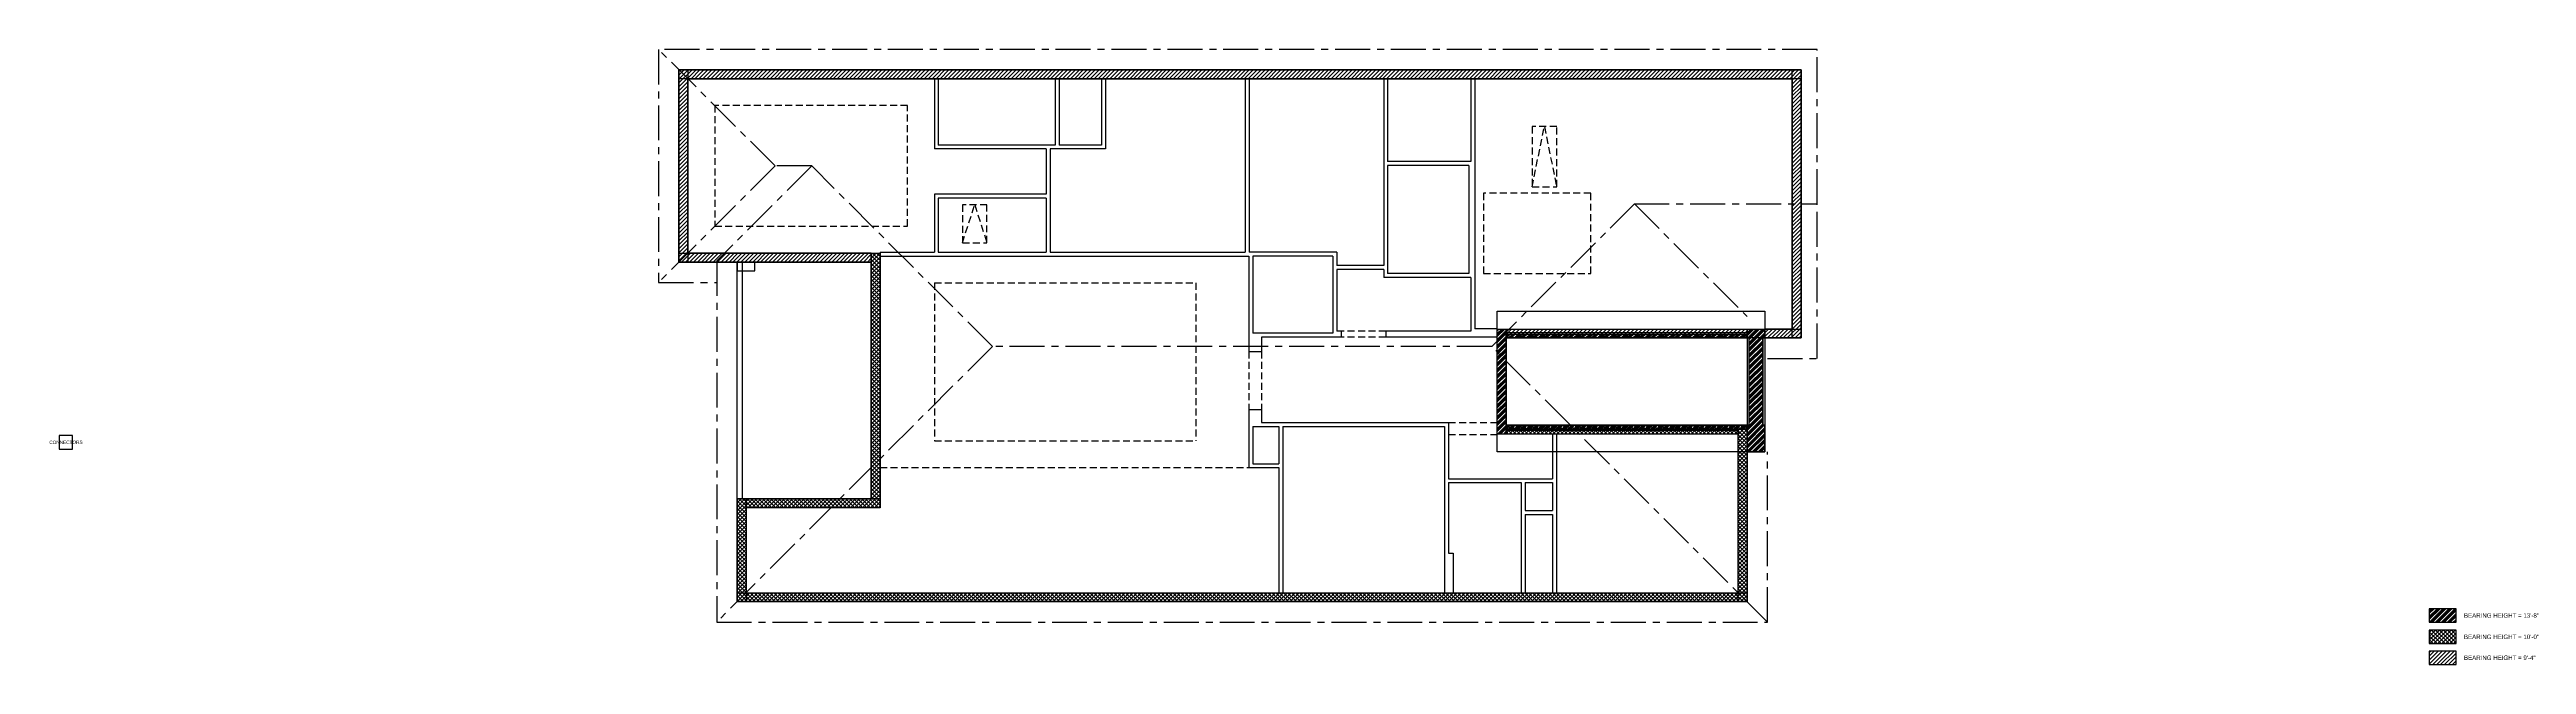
# Model space of a CAD drawing. Header units: inches. Extents: x -1950 to 2514, y 411 to 962.
# Drawn here: x 298 to 2514, y 411 to 962 of the extents above; entities that cross this region are included whole.
import ezdxf
from ezdxf.enums import TextEntityAlignment as Align

# ---------------------------------------------------------------- set-up
doc = ezdxf.new("R2010")
doc.units = ezdxf.units.IN
doc.header["$LTSCALE"] = 25
doc.header["$MEASUREMENT"] = 0
doc.linetypes.add('CENTER', pattern=[2, 1.25, -0.25, 0.25, -0.25])
doc.linetypes.add('HIDDEN', pattern=[0.375, 0.25, -0.125])
for name, color, linetype in [('1WDOOR', 3, 'Continuous'), ('1WEXTERIOR', 150, 'Continuous'), ('1WINTERIOR', 4, 'Continuous'), ('3droof', 200, 'Continuous'), ('RBearing', 53, 'Continuous'), ('ROOF', 7, 'CENTER')]:
    doc.layers.add(name, color=color, linetype=linetype)
doc.styles.add('Dim', font='ARIALN.TTF')
doc.styles.add('Plane', font='arial.ttf')

# ---------------------------------------------------------------- blocks, each defined once
blk = doc.blocks.new('ConnectorExportBlock')
at = {"color": 0}
blk.add_lwpolyline([(0, 0), (12, 0), (12, 12), (0, 12)], close=True, dxfattribs=at)
at = {"color": 0, "style": 'Plane'}
blk.add_text('CONNECTORS', height=3, dxfattribs=at).set_placement((6, 6), align=Align.MIDDLE_CENTER)

msp = doc.modelspace()

# ---------------------------------------------------------------- hatches: boundary and pattern name
at = {"layer": '1WDOOR'}
h = msp.add_hatch(dxfattribs=at)
h.set_pattern_fill('ANSI31', color=6, scale=20)
h.paths.add_polyline_path([(1832.50639, 711.44371), (1832.50639, 703.44371), (1865.00639, 703.44371), (1865.00639, 943.44371), (861.00639, 943.44371), (861.00639, 771.44371), (1033.00639, 771.44371), (1033.00639, 779.44371), (869.00639, 779.44371), (869.00639, 935.44371), (1857.00639, 935.44371), (1857.00639, 711.44371)])
h = msp.add_hatch(dxfattribs=at)
h.set_pattern_fill('ANSI37', color=1, scale=20)
h.paths.add_polyline_path([(1601.00639, 617.44371), (1601.00639, 625.44371), (1816.50639, 625.44371), (1816.50639, 467.44371), (913.00639, 467.44371), (913.00639, 559.44371), (1033.00639, 559.44371), (1033.00639, 779.44371), (1041.00639, 779.44371), (1041.00639, 551.44371), (921.00639, 551.44371), (921.00639, 475.44371), (1808.50639, 475.44371), (1808.50639, 617.44371)])
h = msp.add_hatch(dxfattribs=at)
h.set_pattern_fill('ANSI34', color=256, scale=5)
h.paths.add_polyline_path([(1593.00639, 617.44371), (1593.00639, 711.44371), (1601.00639, 711.44371), (1601.00639, 617.44371)])
h = msp.add_hatch(dxfattribs=at)
h.set_pattern_fill('ANSI31', color=6, scale=20)
h.paths.add_polyline_path([(1601.00639, 703.44371), (1601.00639, 711.44371), (1816.50639, 711.44371), (1816.50639, 703.44371)])
h = msp.add_hatch(dxfattribs=at)
h.set_pattern_fill('ANSI34', color=256, scale=5)
h.paths.add_polyline_path([(1832.50639, 601.44371), (1816.50639, 601.44371), (1816.50639, 625.44371), (1818.50639, 625.44371), (1818.50639, 703.44371), (1816.50639, 703.44371), (1816.50639, 711.44371), (1832.50639, 711.44371), (1832.50639, 703.44371), (1830.50639, 703.44371), (1830.50639, 625.44371), (1832.50639, 625.44371)])
h = msp.add_hatch(dxfattribs=at)
h.set_pattern_fill('ANSI34', color=256, scale=5)
h.set_pattern_definition([(45, (0, 81.5), (-2.6516504, 2.6516504), []), (45, (0.884, 81.5), (-2.6516504, 2.6516504), []), (45, (1.7678, 81.5), (-2.6516504, 2.6516504), []), (45, (2.6517, 81.5), (-2.6516504, 2.6516504), [])])
h.paths.add_polyline_path([(1601.00639, 706.94371), (1816.50639, 706.94371), (1816.50639, 703.44371), (1601.00639, 703.44371)])
h = msp.add_hatch(dxfattribs=at)
h.set_pattern_fill('ANSI34', color=256, scale=5)
h.paths.add_polyline_path([(1601.00639, 625.44371), (1816.50639, 625.44371), (1816.50639, 621.94371), (1601.00639, 621.94371)])
h = msp.add_hatch(dxfattribs=at)
h.set_pattern_fill('ANSI34', color=256, scale=5)
h.paths.add_polyline_path([(2426.85056, 449.00676), (2450.85056, 449.00676), (2450.85056, 461.00676), (2426.85056, 461.00676)])
h = msp.add_hatch(dxfattribs=at)
h.set_pattern_fill('ANSI37', color=1, scale=20)
h.paths.add_polyline_path([(2426.85056, 429.86201), (2450.85056, 429.86201), (2450.85056, 441.86201), (2426.85056, 441.86201)])
at = {"layer": '1WINTERIOR'}
h = msp.add_hatch(dxfattribs=at)
h.set_pattern_fill('ANSI31', color=6, scale=20)
h.paths.add_polyline_path([(2426.85056, 411.17325), (2450.85056, 411.17325), (2450.85056, 423.17325), (2426.85056, 423.17325)])

# ---------------------------------------------------------------- linework, layer by layer
at = {"layer": '1WDOOR', "color": 6}
for points in [[(1832.50639, 711.44371), (1832.50639, 703.44371), (1865.00639, 703.44371), (1865.00639, 943.44371), (861.00639, 943.44371), (861.00639, 771.44371), (1033.00639, 771.44371), (1033.00639, 779.44371), (869.00639, 779.44371), (869.00639, 935.44371), (1857.00639, 935.44371), (1857.00639, 711.44371)], [(1601.00639, 703.44371), (1601.00639, 711.44371), (1816.50639, 711.44371), (1816.50639, 703.44371)], [(2426.85056, 411.17325), (2450.85056, 411.17325), (2450.85056, 423.17325), (2426.85056, 423.17325)]]:
    msp.add_lwpolyline(points, close=True, dxfattribs=at)
at = {"layer": '1WDOOR', "color": 1}
for points in [[(1601.00639, 617.44371), (1601.00639, 625.44371), (1816.50639, 625.44371), (1816.50639, 467.44371), (913.00639, 467.44371), (913.00639, 559.44371), (1033.00639, 559.44371), (1033.00639, 779.44371), (1041.00639, 779.44371), (1041.00639, 551.44371), (921.00639, 551.44371), (921.00639, 475.44371), (1808.50639, 475.44371), (1808.50639, 617.44371)], [(2426.85056, 429.86201), (2450.85056, 429.86201), (2450.85056, 441.86201), (2426.85056, 441.86201)]]:
    msp.add_lwpolyline(points, close=True, dxfattribs=at)
at = {"layer": '1WDOOR'}
for points in [[(1593.00639, 617.44371), (1593.00639, 711.44371), (1601.00639, 711.44371), (1601.00639, 617.44371)], [(1832.50639, 601.44371), (1816.50639, 601.44371), (1816.50639, 625.44371), (1818.50639, 625.44371), (1818.50639, 703.44371), (1816.50639, 703.44371), (1816.50639, 711.44371), (1832.50639, 711.44371), (1832.50639, 703.44371), (1830.50639, 703.44371), (1830.50639, 625.44371), (1832.50639, 625.44371)], [(1601.00639, 706.94371), (1816.50639, 706.94371), (1816.50639, 703.44371), (1601.00639, 703.44371)], [(1601.00639, 625.44371), (1816.50639, 625.44371), (1816.50639, 621.94371), (1601.00639, 621.94371)], [(2426.85056, 449.00676), (2450.85056, 449.00676), (2450.85056, 461.00676), (2426.85056, 461.00676)]]:
    msp.add_lwpolyline(points, close=True, dxfattribs=at)
at = {"layer": '1WEXTERIOR'}
for p, q in [((1865.00639, 943.44371), (861.00639, 943.44371)), ((861.00639, 943.44371), (861.00639, 771.44371)), ((869.00639, 935.44371), (869.00639, 779.44371)), ((1089.50639, 935.44371), (869.00639, 935.44371)), ((1197.50639, 935.44371), (1093.00639, 935.44371)), ((1239.00639, 935.44371), (1201.00639, 935.44371)), ((1491.50639, 935.44371), (1242.50639, 935.44371)), ((1569.50639, 935.44371), (1495.00639, 935.44371)), ((1857.00639, 935.44371), (1573.00639, 935.44371)), ((1857.00639, 711.44371), (1857.00639, 935.44371)), ((1865.00639, 703.44371), (1865.00639, 943.44371)), ((869.00639, 779.44371), (1041.00639, 779.44371)), ((1041.00639, 776.44371), (1041.00639, 551.44371)), ((861.00639, 771.44371), (913.00639, 771.44371)), ((913.00639, 771.44371), (913.00639, 763.44371)), ((913.00639, 763.44371), (929.00639, 763.44371)), ((929.00639, 763.44371), (929.00639, 771.44371)), ((929.00639, 771.44371), (1033.00639, 771.44371)), ((1033.00639, 771.44371), (1033.00639, 559.44371)), ((1593.00639, 711.44371), (1857.00639, 711.44371)), ((1593.00639, 617.44371), (1593.00639, 703.94371)), ((1601.00639, 703.44371), (1818.50639, 703.44371)), ((1601.00639, 625.44371), (1601.00639, 703.44371)), ((1818.50639, 625.44371), (1818.50639, 703.44371)), ((1830.50639, 625.44371), (1830.50639, 703.44371)), ((1830.50639, 703.44371), (1865.00639, 703.44371)), ((1818.50639, 625.44371), (1601.00639, 625.44371)), ((1832.50639, 625.44371), (1830.50639, 625.44371)), ((1832.50639, 601.44371), (1832.50639, 625.44371)), ((1642.50639, 617.44371), (1593.00639, 617.44371)), ((1808.50639, 617.44371), (1646.00639, 617.44371)), ((1808.50639, 475.44371), (1808.50639, 617.44371)), ((1816.50639, 467.44371), (1816.50639, 601.44371)), ((1816.50639, 601.44371), (1832.50639, 601.44371)), ((1033.00639, 559.44371), (913.00639, 559.44371)), ((913.00639, 559.44371), (913.00639, 467.44371)), ((921.00639, 551.44371), (921.00639, 475.44371)), ((1041.00639, 551.44371), (921.00639, 551.44371)), ((913.00639, 467.44371), (1816.50639, 467.44371)), ((921.00639, 475.44371), (1397.75639, 475.44371)), ((1401.25639, 475.44371), (1546.00639, 475.44371)), ((1553.50639, 475.44371), (1614.50639, 475.44371)), ((1618.00639, 475.44371), (1642.50639, 475.44371)), ((1646.00639, 475.44371), (1808.50639, 475.44371))]:
    msp.add_line(p, q, dxfattribs=at)
at = {"layer": '1WINTERIOR'}
for p, q in [((1089.50639, 935.44371), (1089.50639, 872.69371)), ((1093.00639, 935.44371), (1093.00639, 876.19371)), ((1197.50639, 935.44371), (1197.50639, 876.19371)), ((1201.00639, 935.44371), (1201.00639, 876.19371)), ((1239.00639, 935.44371), (1239.00639, 876.19371)), ((1242.50639, 935.44371), (1242.50639, 872.69371)), ((1367.50639, 935.44371), (1367.50639, 780.19371)), ((1371.00639, 935.44371), (1371.00639, 780.19371)), ((1491.50639, 935.44371), (1491.50639, 768.19371)), ((1495.00639, 935.44371), (1495.00639, 861.44371)), ((1569.50639, 935.44371), (1569.50639, 861.44371)), ((1573.00639, 935.44371), (1573.00639, 711.69371)), ((1189.50639, 872.69371), (1089.50639, 872.69371)), ((1197.50639, 876.19371), (1093.00639, 876.19371)), ((1189.50639, 872.69371), (1189.50639, 832.19371)), ((1193.00639, 872.69371), (1193.00639, 780.19371)), ((1242.50639, 872.69371), (1193.00639, 872.69371)), ((1239.00639, 876.19371), (1201.00639, 876.19371)), ((1569.50639, 861.44371), (1495.00639, 861.44371)), ((1567.50639, 857.94371), (1495.00639, 857.94371)), ((1495.00639, 857.94371), (1495.00639, 761.19371)), ((1567.50639, 857.94371), (1567.50639, 761.19371)), ((1189.50639, 832.19371), (1089.50639, 832.19371)), ((1089.50639, 832.19371), (1089.50639, 780.19371)), ((1189.50639, 828.69371), (1093.00639, 828.69371)), ((1093.00639, 828.69371), (1093.00639, 780.19371)), ((1189.50639, 828.69371), (1189.50639, 780.19371)), ((1041.00639, 780.19371), (1089.50639, 780.19371)), ((1041.00639, 780.19371), (1041.00639, 779.44371)), ((1041.00639, 776.69371), (1370.75639, 776.69371)), ((1093.00639, 780.19371), (1189.50639, 780.19371)), ((1193.00639, 780.19371), (1367.50639, 780.19371)), ((1370.75639, 776.69371), (1370.75639, 691.44371)), ((1449.50639, 780.19371), (1371.00639, 780.19371)), ((1446.00639, 776.69371), (1374.25639, 776.69371)), ((1374.25639, 776.69371), (1374.25639, 707.69371)), ((1446.00639, 776.69371), (1446.00639, 707.69371)), ((1449.50639, 780.19371), (1449.50639, 768.19371)), ((1491.50639, 768.19371), (1449.50639, 768.19371)), ((1491.50639, 764.69371), (1449.50639, 764.69371)), ((1449.50639, 764.69371), (1449.50639, 709.69371)), ((1491.50639, 764.69371), (1491.50639, 757.69371)), ((1569.50639, 757.69371), (1491.50639, 757.69371)), ((1567.50639, 761.19371), (1495.00639, 761.19371)), ((1569.50639, 757.69371), (1569.50639, 709.69371)), ((1453.50639, 709.69371), (1449.50639, 709.69371)), ((1453.50639, 709.69371), (1453.50639, 704.19371)), ((1569.50639, 709.69371), (1493.50639, 709.69371)), ((1493.50639, 709.69371), (1493.50639, 704.19371)), ((1593.00639, 711.69371), (1573.00639, 711.69371)), ((1370.75639, 691.44371), (1382.00639, 691.44371)), ((1446.00639, 707.69371), (1374.25639, 707.69371)), ((1382.00639, 704.19371), (1382.00639, 691.44371)), ((1453.50639, 704.19371), (1382.00639, 704.19371)), ((1593.00639, 704.19371), (1493.50639, 704.19371)), ((1370.75639, 639.44371), (1382.00639, 639.44371)), ((1370.75639, 639.44371), (1370.75639, 587.44371)), ((1374.25639, 624.19371), (1397.75639, 624.19371)), ((1374.25639, 624.19371), (1374.25639, 590.94371)), ((1382.00639, 639.44371), (1382.00639, 627.69371)), ((1382.00639, 627.69371), (1549.50639, 627.69371)), ((1397.75639, 624.19371), (1397.75639, 590.94371)), ((1401.25639, 624.19371), (1401.25639, 475.44371)), ((1401.25639, 624.19371), (1546.00639, 624.19371)), ((1546.00639, 624.19371), (1546.00639, 475.44371)), ((1549.50639, 627.69371), (1549.50639, 577.44371)), ((1642.50639, 617.44371), (1642.50639, 577.44371)), ((1646.00639, 617.44371), (1646.00639, 475.44371)), ((1370.75639, 587.44371), (1397.75639, 587.44371)), ((1374.25639, 590.94371), (1397.75639, 590.94371)), ((1397.75639, 587.44371), (1397.75639, 475.44371)), ((1549.50639, 577.44371), (1642.50639, 577.44371)), ((1549.50639, 573.94371), (1614.50639, 573.94371)), ((1549.50639, 573.94371), (1549.50639, 510.94371)), ((1614.50639, 573.94371), (1614.50639, 475.44371)), ((1618.00639, 573.94371), (1618.00639, 548.94371)), ((1618.00639, 573.94371), (1642.50639, 573.94371)), ((1642.50639, 573.94371), (1642.50639, 548.94371)), ((1618.00639, 548.94371), (1642.50639, 548.94371)), ((1618.00639, 545.44371), (1642.50639, 545.44371)), ((1618.00639, 545.44371), (1618.00639, 475.44371)), ((1642.50639, 545.44371), (1642.50639, 475.44371)), ((1549.50639, 510.94371), (1553.50639, 510.94371)), ((1553.50639, 510.94371), (1553.50639, 475.44371))]:
    msp.add_line(p, q, dxfattribs=at)
at = {"layer": '1WINTERIOR', "linetype": 'HIDDEN'}
for p, q in [((1624.22661, 838.65946), (1635.22661, 892.65946)), ((1635.22661, 892.65946), (1646.22661, 838.65946)), ((1114.57929, 788.66152), (1125.57929, 822.66152)), ((1125.57929, 822.66152), (1136.57929, 788.66152)), ((1089.50639, 752.69371), (1089.50639, 611.44371)), ((1089.50639, 752.69371), (1323.50639, 752.69371)), ((1323.50639, 752.69371), (1323.50639, 611.44371)), ((1493.50639, 709.69371), (1453.50639, 709.69371)), ((1370.75639, 691.44371), (1370.75639, 639.44371)), ((1382.00639, 691.44371), (1382.00639, 639.44371)), ((1493.50639, 704.19371), (1453.50639, 704.19371)), ((1549.50639, 627.69371), (1593.00639, 627.69371)), ((1089.50639, 611.44371), (1323.50639, 611.44371)), ((1549.50639, 617.19371), (1593.00639, 617.19371)), ((1041.00639, 587.44371), (1370.75639, 587.44371))]:
    msp.add_line(p, q, dxfattribs=at)
at = {"layer": '1WINTERIOR'}
msp.add_lwpolyline([(913.00639, 467.44371), (913.00639, 771.44371), (861.00639, 771.44371), (861.00639, 943.44371), (1865.00639, 943.44371), (1865.00639, 703.44371), (1816.50639, 703.44371), (1816.50639, 467.44371)], close=True, dxfattribs=at)
at = {"layer": '1WINTERIOR', "linetype": 'HIDDEN'}
for points in [[(893.00639, 803.44371), (1065.50639, 803.44371), (1065.50639, 911.44371), (893.00639, 911.44371)], [(1624.22661, 838.65946), (1646.22661, 838.65946), (1646.22661, 892.65946), (1624.22661, 892.65946)], [(1114.57929, 788.66152), (1136.57929, 788.66152), (1136.57929, 822.66152), (1114.57929, 822.66152)], [(1580.64815, 761.19371), (1676.64815, 761.19371), (1676.64815, 833.19371), (1580.64815, 833.19371)]]:
    msp.add_lwpolyline(points, close=True, dxfattribs=at)
at = {"layer": '3droof', "color": 1}
for p, q in [((1593.00639, 601.44371, 164), (1593.00639, 727.44371, 164)), ((1593.00639, 727.44371, 164), (1832.50639, 727.44371, 164)), ((1832.50639, 727.44371, 164), (1832.50639, 601.44371, 164)), ((1832.50639, 601.44371, 164), (1593.00639, 601.44371, 164))]:
    msp.add_line(p, q, dxfattribs=at)
at = {"layer": 'RBearing', "color": 53}
for points in [[(869.00639, 943.44371), (869.00639, 771.44371), (861.00639, 771.44371), (861.00639, 943.44371)], [(1865.00639, 935.44371), (861.00639, 935.44371), (861.00639, 943.44371), (1865.00639, 943.44371)], [(1857.00639, 703.44371), (1857.00639, 943.44371), (1865.00639, 943.44371), (1865.00639, 703.44371)], [(861.00639, 779.44371), (1033.00639, 779.44371), (1033.00639, 771.44371), (861.00639, 771.44371)], [(1041.00639, 779.44371), (1041.00639, 559.44371), (1033.00639, 559.44371), (1033.00639, 779.44371)], [(1816.50639, 707.94371), (1601.00639, 707.94371), (1601.00639, 711.44371), (1816.50639, 711.44371)], [(1832.50639, 711.44371), (1865.00639, 711.44371), (1865.00639, 703.44371), (1832.50639, 703.44371)], [(1601.00639, 620.94371), (1808.50639, 620.94371), (1808.50639, 617.44371), (1601.00639, 617.44371)], [(1808.50639, 467.44371), (1808.50639, 621.94371), (1816.50639, 621.94371), (1816.50639, 467.44371)], [(921.00639, 559.44371), (921.00639, 467.44371), (913.00639, 467.44371), (913.00639, 559.44371)], [(1041.00639, 551.44371), (921.00639, 551.44371), (921.00639, 559.44371), (1041.00639, 559.44371)], [(913.00639, 475.44371), (1816.50639, 475.44371), (1816.50639, 467.44371), (913.00639, 467.44371)]]:
    msp.add_lwpolyline(points, close=True, dxfattribs=at)
at = {"layer": 'RBearing', "color": 2}
msp.add_lwpolyline([(917.50639, 771.44371), (917.50639, 559.44371), (913.00639, 559.44371), (913.00639, 771.44371)], close=True, dxfattribs=at)
at = {"layer": 'ROOF'}
for p, q in [((947.00639, 857.44371), (842.75639, 961.69371)), ((1879.25639, 961.69371), (842.75639, 961.69371)), ((842.75639, 961.69371), (842.75639, 753.19371)), ((1879.25639, 823.44371), (1879.25639, 961.69371)), ((947.00639, 857.44371), (842.75639, 753.19371)), ((979.80639, 857.44371), (894.75639, 772.39371)), ((979.80639, 857.44371), (947.00639, 857.44371)), ((1141.40639, 695.84371), (979.80639, 857.44371)), ((1588.10639, 695.84371), (1715.70639, 823.44371)), ((1715.70639, 823.44371), (1816.50639, 722.64371)), ((1715.70639, 823.44371), (1879.25639, 823.44371)), ((1879.25639, 685.19371), (1879.25639, 823.44371)), ((894.75639, 772.39371), (894.75639, 449.19371)), ((842.75639, 753.19371), (894.75639, 753.19371)), ((1141.40639, 695.84371), (894.75639, 449.19371)), ((1588.10639, 695.84371), (1141.40639, 695.84371)), ((1834.75639, 449.19371), (1588.10639, 695.84371)), ((1834.75639, 685.19371), (1879.25639, 685.19371)), ((1834.75639, 449.19371), (1834.75639, 601.44371)), ((894.75639, 449.19371), (1834.75639, 449.19371))]:
    msp.add_line(p, q, dxfattribs=at)

# ---------------------------------------------------------------- block references
at = {"color": 0}
msp.add_blockref('ConnectorExportBlock', (306.60061, 604.07666), dxfattribs=at)

# ---------------------------------------------------------------- texts
at = {"layer": '1WDOOR', "style": 'Dim'}
msp.add_text('BEARING HEIGHT = 13\'-8"', height=4, dxfattribs=at).set_placement((2457.90264, 453.05351))
at = {"layer": '1WDOOR', "color": 1, "style": 'Dim'}
msp.add_text('BEARING HEIGHT = 10\'-0"', height=4, dxfattribs=at).set_placement((2457.90264, 433.90877))
at = {"layer": '1WDOOR', "color": 6, "style": 'Dim'}
msp.add_text('BEARING HEIGHT = 9\'-4"', height=4, dxfattribs=at).set_placement((2457.90264, 415.22))

doc.saveas('drawing.dxf')
